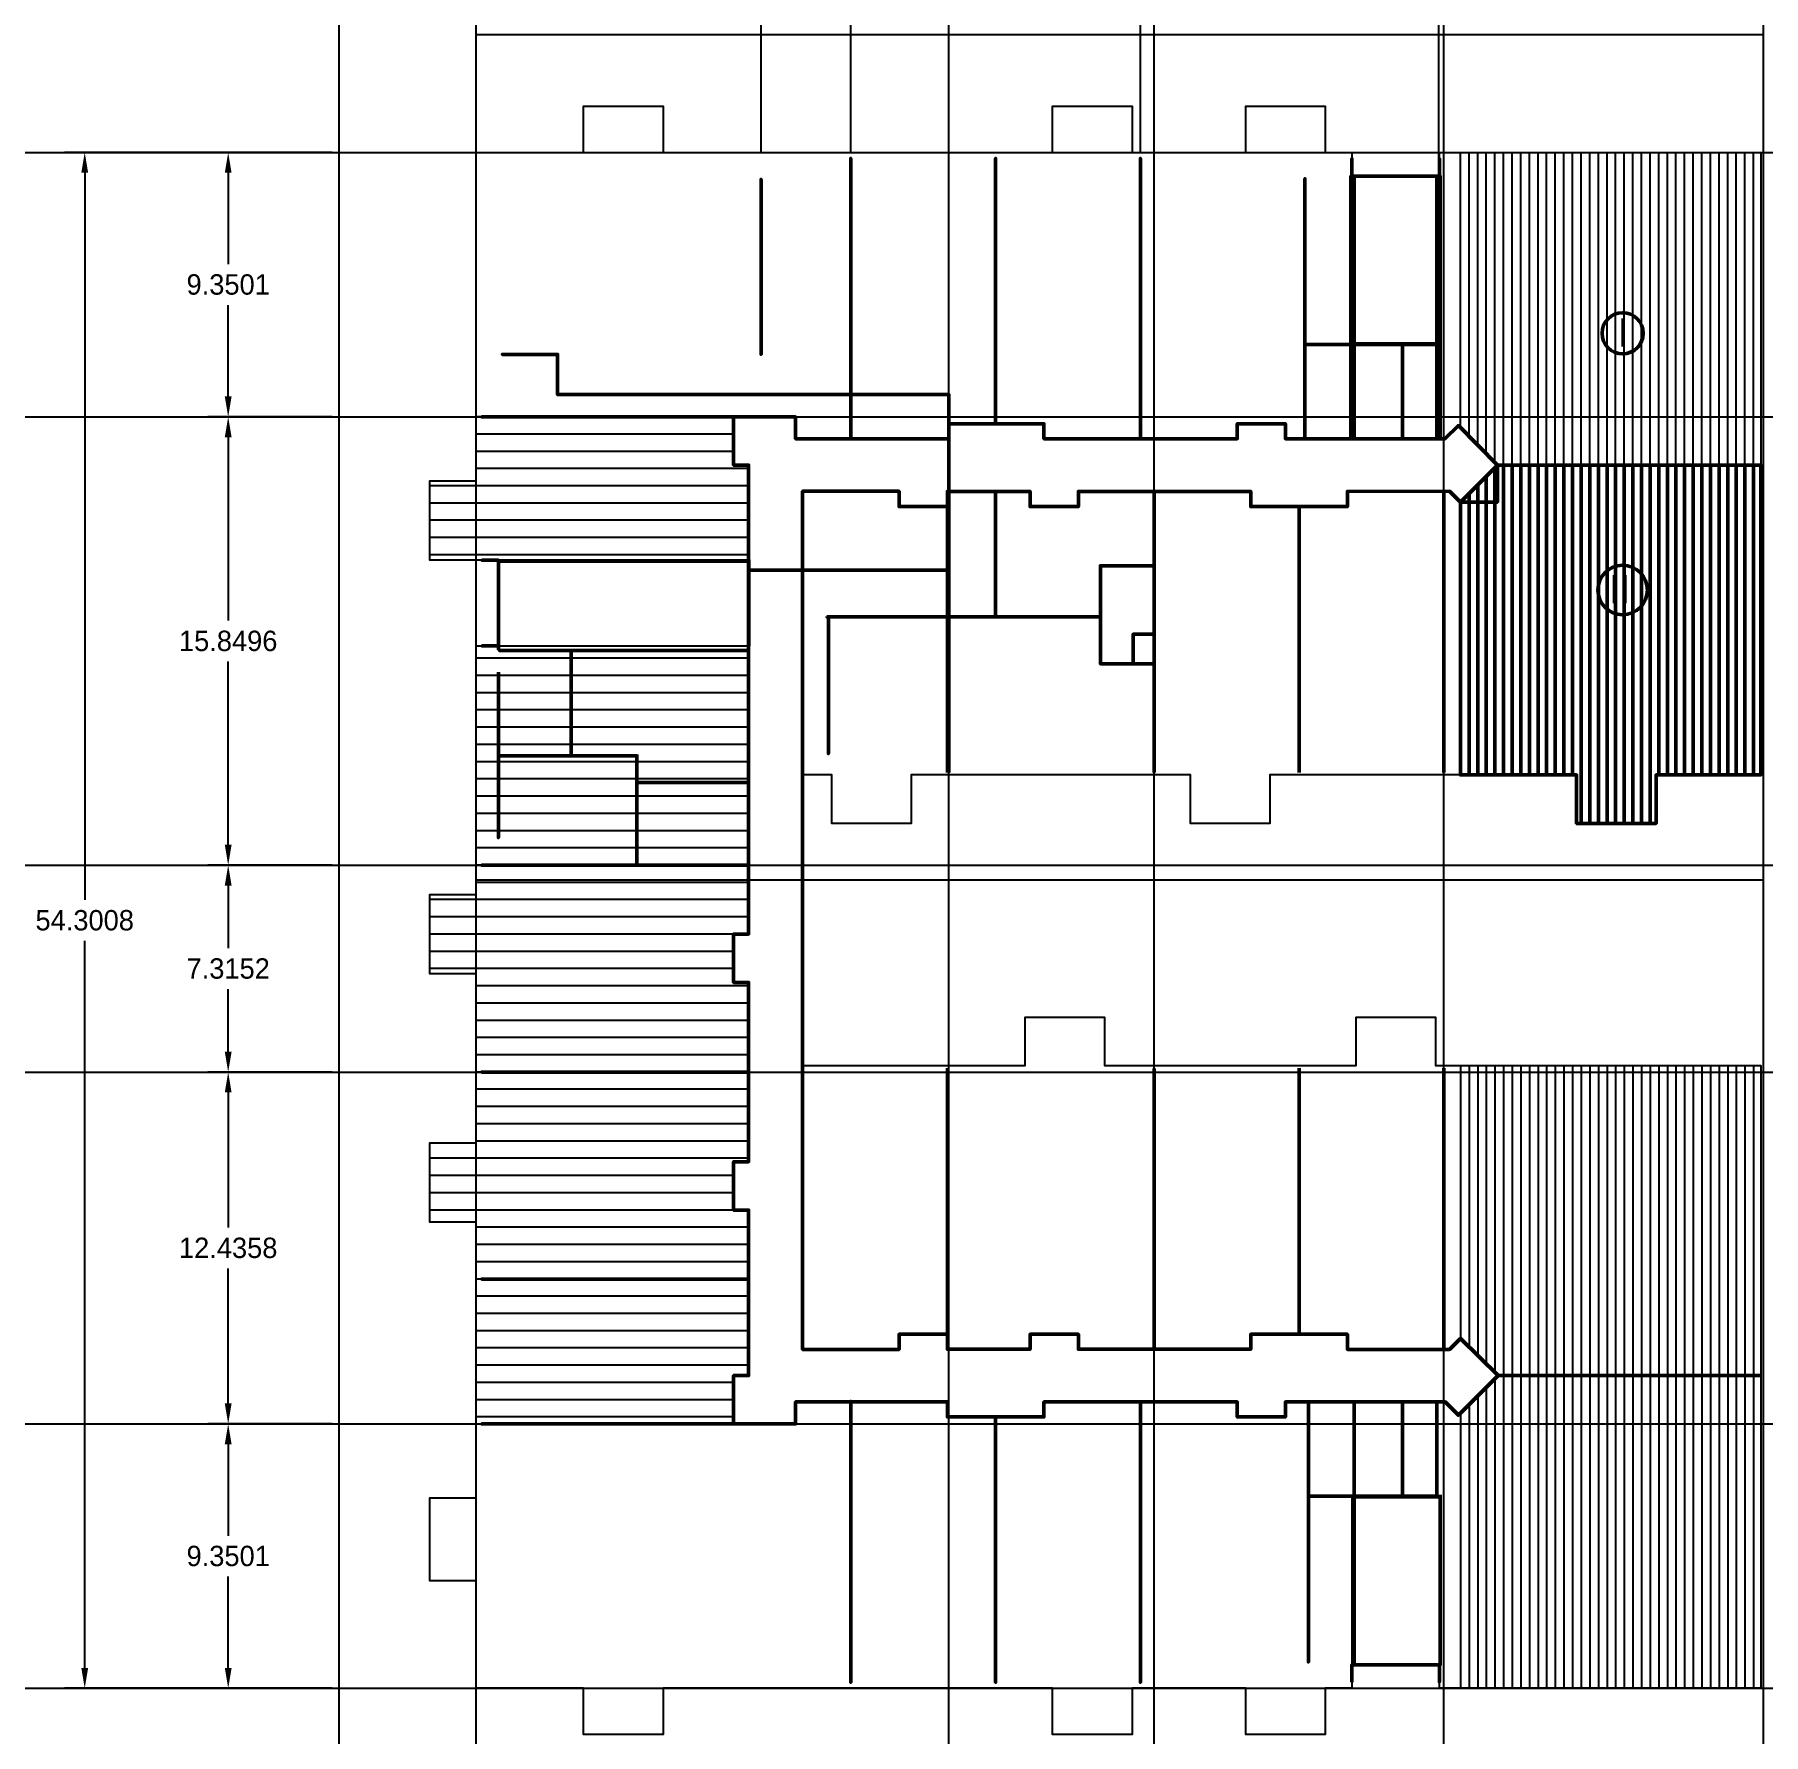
# Model space of a CAD drawing. Header units: metres. Extents: x -113.7 to -52.5, y 251.9 to 312.
import ezdxf

# ---------------------------------------------------------------- set-up
doc = ezdxf.new("R2010")
doc.units = ezdxf.units.M
for name, color, linetype, lineweight in [('3rd_floor_truss_II', 4, 'Continuous', 50), ('cmu_walls', 252, 'Continuous', 50), ('corridor_contour', 3, 'Continuous', 50), ('interior_walls', 94, 'Continuous', 50), ('truss_zones', 2, 'Continuous', 50)]:
    doc.layers.add(name, color=color, linetype=linetype, lineweight=lineweight)
doc.layers.add('shear_walls_positions', color=161, linetype='Continuous')
doc.dimstyles.get("Standard").update_dxf_attribs({"dimscale": 4, "dimtxt": 0.18, "dimasz": 0.18, "dimexe": 0.18, "dimexo": 0.0625, "dimgap": 0.09, "dimtad": 0, "dimtih": 1, "dimtoh": 1, "dimdec": 4, "dimzin": 0, "dimdsep": 46, "dimtxsty": 'Standard', "dimcen": 0.09, "dimadec": 0, "dimazin": 0, "dimtfac": 1, "dimtdec": 4, "dimtofl": 0, "dimtmove": 0, "dimatfit": 3, "dimfxl": 1, "dimtolj": 1, "dimtzin": 0, "dimarcsym": 0})

msp = doc.modelspace()

# ---------------------------------------------------------------- texts
at = {"layer": 'truss_zones'}
for s, p in [('I', (-57.68162, 300.94097)), ('II', (-57.99312, 291.86435))]:
    msp.add_text(s, height=1, dxfattribs=at).set_placement(p)

# ---------------------------------------------------------------- blocks, each defined once
blk = doc.blocks.new('*D2')
at = {"layer": 'Defpoints', "color": 0}
for p in [(-106.815, 262.854), (-102.888, 262.854), (-102.888, 253.504)]:
    blk.add_point(p, dxfattribs=at)
at = {"layer": 'shear_walls_positions', "color": 0, "lineweight": -2}
for p, q in [((-103.138, 262.854), (-107.535, 262.854)), ((-106.815, 262.134), (-106.815, 258.9)), ((-106.815, 254.224), (-106.815, 257.459)), ((-103.138, 253.504), (-107.535, 253.504))]:
    blk.add_line(p, q, dxfattribs=at)
at = {"layer": 'shear_walls_positions', "color": 0}
for points in [[(-106.695, 262.134), (-106.935, 262.134), (-106.815, 262.854)], [(-106.935, 254.224), (-106.695, 254.224), (-106.815, 253.504)]]:
    blk.add_solid(points, dxfattribs=at)
at = {"layer": 'shear_walls_positions', "color": 0, "insert": (-106.815, 258.179), "char_height": 0.72, "attachment_point": 5}
blk.add_mtext('\\A1;9.3501', dxfattribs=at)
blk = doc.blocks.new('*D3')
at = {"layer": 'Defpoints', "color": 0}
for p in [(-106.815, 275.29), (-102.888, 275.29), (-102.888, 262.854)]:
    blk.add_point(p, dxfattribs=at)
at = {"layer": 'shear_walls_positions', "color": 0, "lineweight": -2}
for p, q in [((-103.138, 275.29), (-107.535, 275.29)), ((-106.815, 274.57), (-106.815, 269.793)), ((-106.815, 263.574), (-106.815, 268.352)), ((-103.138, 262.854), (-107.535, 262.854))]:
    blk.add_line(p, q, dxfattribs=at)
at = {"layer": 'shear_walls_positions', "color": 0}
for points in [[(-106.695, 274.57), (-106.935, 274.57), (-106.815, 275.29)], [(-106.935, 263.574), (-106.695, 263.574), (-106.815, 262.854)]]:
    blk.add_solid(points, dxfattribs=at)
at = {"layer": 'shear_walls_positions', "color": 0, "insert": (-106.815, 269.072), "char_height": 0.72, "attachment_point": 5}
blk.add_mtext('\\A1;12.4358', dxfattribs=at)
blk = doc.blocks.new('*D4')
at = {"layer": 'Defpoints', "color": 0}
for p in [(-106.815, 282.605), (-102.888, 282.605), (-102.888, 275.29)]:
    blk.add_point(p, dxfattribs=at)
at = {"layer": 'shear_walls_positions', "color": 0, "lineweight": -2}
for p, q in [((-103.138, 282.605), (-107.535, 282.605)), ((-106.815, 281.885), (-106.815, 279.668)), ((-106.815, 276.01), (-106.815, 278.227)), ((-103.138, 275.29), (-107.535, 275.29))]:
    blk.add_line(p, q, dxfattribs=at)
at = {"layer": 'shear_walls_positions', "color": 0}
for points in [[(-106.695, 281.885), (-106.935, 281.885), (-106.815, 282.605)], [(-106.935, 276.01), (-106.695, 276.01), (-106.815, 275.29)]]:
    blk.add_solid(points, dxfattribs=at)
at = {"layer": 'shear_walls_positions', "color": 0, "insert": (-106.815, 278.948), "char_height": 0.72, "attachment_point": 5}
blk.add_mtext('\\A1;7.3152', dxfattribs=at)
blk = doc.blocks.new('*D6')
at = {"layer": 'Defpoints', "color": 0}
for p in [(-106.815, 298.455), (-102.888, 298.455), (-102.888, 282.605)]:
    blk.add_point(p, dxfattribs=at)
at = {"layer": 'shear_walls_positions', "color": 0, "lineweight": -2}
for p, q in [((-103.138, 298.455), (-107.535, 298.455)), ((-106.815, 297.735), (-106.815, 291.251)), ((-106.815, 283.325), (-106.815, 289.81)), ((-103.138, 282.605), (-107.535, 282.605))]:
    blk.add_line(p, q, dxfattribs=at)
at = {"layer": 'shear_walls_positions', "color": 0}
for points in [[(-106.695, 297.735), (-106.935, 297.735), (-106.815, 298.455)], [(-106.935, 283.325), (-106.695, 283.325), (-106.815, 282.605)]]:
    blk.add_solid(points, dxfattribs=at)
at = {"layer": 'shear_walls_positions', "color": 0, "insert": (-106.815, 290.53), "char_height": 0.72, "attachment_point": 5}
blk.add_mtext('\\A1;15.8496', dxfattribs=at)
blk = doc.blocks.new('*D7')
at = {"layer": 'Defpoints', "color": 0}
for p in [(-106.815, 307.805), (-102.888, 307.805), (-102.888, 298.455)]:
    blk.add_point(p, dxfattribs=at)
at = {"layer": 'shear_walls_positions', "color": 0, "lineweight": -2}
for p, q in [((-103.138, 307.805), (-107.535, 307.805)), ((-106.815, 307.085), (-106.815, 303.85)), ((-106.815, 299.175), (-106.815, 302.409)), ((-103.138, 298.455), (-107.535, 298.455))]:
    blk.add_line(p, q, dxfattribs=at)
at = {"layer": 'shear_walls_positions', "color": 0}
for points in [[(-106.695, 307.085), (-106.935, 307.085), (-106.815, 307.805)], [(-106.935, 299.175), (-106.695, 299.175), (-106.815, 298.455)]]:
    blk.add_solid(points, dxfattribs=at)
at = {"layer": 'shear_walls_positions', "color": 0, "insert": (-106.815, 303.13), "char_height": 0.72, "attachment_point": 5}
blk.add_mtext('\\A1;9.3501', dxfattribs=at)
blk = doc.blocks.new('*D8')
at = {"layer": 'Defpoints', "color": 0}
for p in [(-111.888, 307.805), (-106.815, 307.805), (-106.815, 253.504)]:
    blk.add_point(p, dxfattribs=at)
at = {"layer": 'shear_walls_positions', "color": 0, "lineweight": -2}
for p, q in [((-107.065, 307.805), (-112.608, 307.805)), ((-111.888, 307.085), (-111.888, 281.375)), ((-111.888, 254.224), (-111.888, 279.934)), ((-107.065, 253.504), (-112.608, 253.504))]:
    blk.add_line(p, q, dxfattribs=at)
at = {"layer": 'shear_walls_positions', "color": 0}
for points in [[(-111.768, 307.085), (-112.008, 307.085), (-111.888, 307.805)], [(-112.008, 254.224), (-111.768, 254.224), (-111.888, 253.504)]]:
    blk.add_solid(points, dxfattribs=at)
at = {"layer": 'shear_walls_positions', "color": 0, "insert": (-111.888, 280.654), "char_height": 0.72, "attachment_point": 5}
blk.add_mtext('\\A1;54.3008', dxfattribs=at)

# ---------------------------------------------------------------- dimensions: what is measured, and where the dimension line sits
at = {"layer": 'shear_walls_positions'}
for base, p1, p2, picture, middle in [((-111.88846, 307.80488), (-106.81547, 253.50412), (-106.81547, 307.80488), '*D8', (-111.88846, 280.6545)), ((-106.81547, 307.80488), (-102.888, 298.45481), (-102.888, 307.80488), '*D7', (-106.81547, 303.12984)), ((-106.81547, 298.45481), (-102.888, 282.60521), (-102.888, 298.45481), '*D6', (-106.81547, 290.53001)), ((-106.81547, 282.60521), (-102.888, 275.29001), (-102.888, 282.60521), '*D4', (-106.81547, 278.94761)), ((-106.81547, 275.29001), (-102.888, 262.85417), (-102.888, 275.29001), '*D3', (-106.81547, 269.07209)), ((-106.815473, 262.85417), (-102.888, 253.504117), (-102.888, 262.85417), '*D2', (-106.815473, 258.179143))]:
    dim = msp.add_linear_dim(base=base, p1=p1, p2=p2, angle=90, dimstyle='Standard', dxfattribs=at)
    dim.commit()
    dim.dimension.update_dxf_attribs({"geometry": picture, "text_midpoint": middle})

# ---------------------------------------------------------------- linework, layer by layer
for p, q in [((-63.24918, 298.07758), (-63.24918, 307.80488)), ((-62.94438, 297.76756), (-62.94438, 307.80488)), ((-62.63958, 297.45755), (-62.63958, 307.80488)), ((-62.33478, 297.14753), (-62.33478, 307.80488)), ((-62.02998, 296.83751), (-62.02998, 307.80488)), ((-61.72518, 296.74793), (-61.72518, 307.80488)), ((-61.42038, 296.74793), (-61.42038, 307.80488)), ((-61.11558, 296.74793), (-61.11558, 307.80488)), ((-60.81078, 296.74793), (-60.81078, 307.80488)), ((-60.50598, 296.74793), (-60.50598, 307.80488)), ((-60.20118, 296.74793), (-60.20118, 307.80488)), ((-59.89638, 296.74793), (-59.89638, 307.80488)), ((-59.59158, 296.74793), (-59.59158, 307.80488)), ((-59.28678, 296.74793), (-59.28678, 307.80488)), ((-58.98198, 296.74793), (-58.98198, 307.80488)), ((-58.67718, 296.74793), (-58.67718, 307.80488)), ((-58.37238, 296.74793), (-58.37238, 307.80488)), ((-58.06758, 296.74793), (-58.06758, 307.80488)), ((-57.76278, 296.74793), (-57.76278, 307.80488)), ((-57.45798, 296.74793), (-57.45798, 307.80488)), ((-57.15318, 296.74793), (-57.15318, 307.80488)), ((-56.84838, 296.74793), (-56.84838, 307.80488)), ((-56.54358, 296.74793), (-56.54358, 307.80488)), ((-56.23878, 296.74793), (-56.23878, 307.80488)), ((-55.93398, 296.74793), (-55.93398, 307.80488)), ((-55.62918, 296.74793), (-55.62918, 307.80488)), ((-55.32438, 296.74793), (-55.32438, 307.80488)), ((-55.01958, 296.74793), (-55.01958, 307.80488)), ((-54.71478, 296.74793), (-54.71478, 307.80488)), ((-54.40998, 296.74793), (-54.40998, 307.80488)), ((-54.10518, 296.74793), (-54.10518, 307.80488)), ((-53.80038, 296.74793), (-53.80038, 307.80488)), ((-53.49558, 296.74793), (-53.49558, 307.80488)), ((-53.19078, 296.74793), (-53.19078, 307.80488)), ((-52.88598, 296.74793), (-52.88598, 307.80488)), ((-88.94886, 298.45481), (-98.04873, 298.45481)), ((-88.94886, 297.84521), (-98.04873, 297.84521)), ((-88.94886, 297.23561), (-98.04873, 297.23561)), ((-88.41673, 296.62601), (-98.04873, 296.62601)), ((-88.41673, 296.01641), (-99.68481, 296.01641)), ((-88.41673, 295.40681), (-99.68481, 295.40681)), ((-88.41673, 294.79721), (-99.68481, 294.79721)), ((-88.41673, 294.18761), (-99.68481, 294.18761)), ((-88.41673, 293.57801), (-99.68481, 293.57801)), ((-88.41673, 289.92041), (-98.04873, 289.92041)), ((-88.41673, 289.31081), (-98.04873, 289.31081)), ((-88.41673, 288.70121), (-98.04873, 288.70121)), ((-88.41673, 288.09161), (-98.04873, 288.09161)), ((-88.41673, 287.48201), (-98.04873, 287.48201)), ((-88.41673, 286.87241), (-98.04873, 286.87241)), ((-88.41673, 286.26281), (-98.04873, 286.26281)), ((-88.41673, 285.65321), (-98.04873, 285.65321)), ((-88.41673, 285.04361), (-98.04873, 285.04361)), ((-88.41673, 284.43401), (-98.04873, 284.43401)), ((-88.41673, 283.82441), (-98.04873, 283.82441)), ((-88.41673, 283.21481), (-98.04873, 283.21481)), ((-88.41673, 282.60521), (-98.04873, 282.60521)), ((-88.41673, 281.99561), (-98.04873, 281.99561)), ((-88.41673, 281.38601), (-99.68481, 281.38601)), ((-88.41673, 280.77641), (-99.68481, 280.77641)), ((-88.94886, 280.16681), (-99.68481, 280.16681)), ((-88.94886, 279.55721), (-99.68481, 279.55721)), ((-88.94886, 278.94761), (-99.68481, 278.94761)), ((-88.41673, 278.33801), (-98.04873, 278.33801)), ((-88.41673, 277.72841), (-98.04873, 277.72841)), ((-88.41673, 277.11881), (-98.04873, 277.11881)), ((-88.41673, 276.50921), (-98.04873, 276.50921)), ((-88.41673, 275.89961), (-98.04873, 275.89961)), ((-88.41673, 275.29001), (-98.04873, 275.29001)), ((-63.24918, 275.51734), (-63.24918, 265.86833)), ((-62.94438, 275.51734), (-62.94438, 265.56892)), ((-62.63958, 275.51734), (-62.63958, 265.26952)), ((-62.33478, 275.51734), (-62.33478, 264.97012)), ((-62.02998, 275.51734), (-62.02998, 264.67071)), ((-61.72518, 275.51734), (-61.72518, 264.56104)), ((-61.42038, 275.51734), (-61.42038, 264.56104)), ((-61.11558, 275.51734), (-61.11558, 264.56104)), ((-60.81078, 275.51734), (-60.81078, 264.56104)), ((-60.50598, 275.51734), (-60.50598, 264.56104)), ((-60.20118, 275.51734), (-60.20118, 264.56104)), ((-59.89638, 275.51734), (-59.89638, 264.56104)), ((-59.59158, 275.51734), (-59.59158, 264.56104)), ((-59.28678, 275.51734), (-59.28678, 264.56104)), ((-58.98198, 275.51734), (-58.98198, 264.56104)), ((-58.67718, 275.51734), (-58.67718, 264.56104)), ((-58.37238, 275.51734), (-58.37238, 264.56104)), ((-58.06758, 275.51734), (-58.06758, 264.56104)), ((-57.76278, 275.51734), (-57.76278, 264.56104)), ((-57.45798, 275.51734), (-57.45798, 264.56104)), ((-57.15318, 275.51734), (-57.15318, 264.56104)), ((-56.84838, 275.51734), (-56.84838, 264.56104)), ((-56.54358, 275.51734), (-56.54358, 264.56104)), ((-56.23878, 275.51734), (-56.23878, 264.56104)), ((-55.93398, 275.51734), (-55.93398, 264.56104)), ((-55.62918, 275.51734), (-55.62918, 264.56104)), ((-55.32438, 275.51734), (-55.32438, 264.56104)), ((-55.01958, 275.51734), (-55.01958, 264.56104)), ((-54.71478, 275.51734), (-54.71478, 264.56104)), ((-54.40998, 275.51734), (-54.40998, 264.56104)), ((-54.10518, 275.51734), (-54.10518, 264.56104)), ((-53.80038, 275.51734), (-53.80038, 264.56104)), ((-53.49558, 275.51734), (-53.49558, 264.56104)), ((-53.19078, 275.51734), (-53.19078, 264.56104)), ((-52.88598, 275.51734), (-52.88598, 264.56104)), ((-88.41673, 274.68041), (-98.04873, 274.68041)), ((-88.41673, 274.07081), (-98.04873, 274.07081)), ((-88.41673, 273.46121), (-98.04873, 273.46121)), ((-88.41673, 272.85161), (-98.04873, 272.85161)), ((-88.41673, 272.24201), (-99.68481, 272.24201)), ((-88.94886, 271.63241), (-99.68481, 271.63241)), ((-88.94886, 271.02281), (-99.68481, 271.02281)), ((-88.94886, 270.41321), (-99.68481, 270.41321)), ((-88.41673, 269.80361), (-98.04873, 269.80361)), ((-88.41673, 269.19401), (-98.04873, 269.19401)), ((-88.41673, 268.58441), (-98.04873, 268.58441)), ((-88.41673, 267.97481), (-98.04873, 267.97481)), ((-88.41673, 267.36521), (-98.04873, 267.36521)), ((-88.41673, 266.75561), (-98.04873, 266.75561)), ((-88.41673, 266.14601), (-98.04873, 266.14601)), ((-88.41673, 265.53641), (-98.04873, 265.53641)), ((-88.41673, 264.92681), (-98.04873, 264.92681)), ((-88.94886, 264.31721), (-98.04873, 264.31721)), ((-62.33478, 264.1446), (-62.33478, 253.50412)), ((-62.02998, 264.4494), (-62.02998, 253.50412)), ((-61.72518, 264.56104), (-61.72518, 253.50412)), ((-61.42038, 264.56104), (-61.42038, 253.50412)), ((-61.11558, 264.56104), (-61.11558, 253.50412)), ((-60.81078, 264.56104), (-60.81078, 253.50412)), ((-60.50598, 264.56104), (-60.50598, 253.50412)), ((-60.20118, 264.56104), (-60.20118, 253.50412)), ((-59.89638, 264.56104), (-59.89638, 253.50412)), ((-59.59158, 264.56104), (-59.59158, 253.50412)), ((-59.28678, 264.56104), (-59.28678, 253.50412)), ((-58.98198, 264.56104), (-58.98198, 253.50412)), ((-58.67718, 264.56104), (-58.67718, 253.50412)), ((-58.37238, 264.56104), (-58.37238, 253.50412)), ((-58.06758, 264.56104), (-58.06758, 253.50412)), ((-57.76278, 264.56104), (-57.76278, 253.50412)), ((-57.45798, 264.56104), (-57.45798, 253.50412)), ((-57.15318, 264.56104), (-57.15318, 253.50412)), ((-56.84838, 264.56104), (-56.84838, 253.50412)), ((-56.54358, 264.56104), (-56.54358, 253.50412)), ((-56.23878, 264.56104), (-56.23878, 253.50412)), ((-55.93398, 264.56104), (-55.93398, 253.50412)), ((-55.62918, 264.56104), (-55.62918, 253.50412)), ((-55.32438, 264.56104), (-55.32438, 253.50412)), ((-55.01958, 264.56104), (-55.01958, 253.50412)), ((-54.71478, 264.56104), (-54.71478, 253.50412)), ((-54.40998, 264.56104), (-54.40998, 253.50412)), ((-54.10518, 264.56104), (-54.10518, 253.50412)), ((-53.80038, 264.56104), (-53.80038, 253.50412)), ((-53.49558, 264.56104), (-53.49558, 253.50412)), ((-53.19078, 264.56104), (-53.19078, 253.50412)), ((-52.88598, 264.56104), (-52.88598, 253.50412)), ((-88.94886, 263.70761), (-98.04873, 263.70761)), ((-62.94438, 263.535), (-62.94438, 253.50412)), ((-62.63958, 263.8398), (-62.63958, 253.50412)), ((-88.94886, 263.09801), (-98.04873, 263.09801)), ((-63.24918, 263.2302), (-63.24918, 253.50412))]:
    msp.add_line(p, q)
at = {"color": 6}
msp.add_lwpolyline([(-88.37228, 290.35411), (-88.37228, 293.38814), (-99.68481, 293.38814), (-99.68481, 296.19675), (-98.04873, 296.19675), (-98.04873, 307.80488), (-94.24985, 307.80488), (-94.24985, 309.4346), (-91.44124, 309.4346), (-91.44124, 307.80488), (-77.66872, 307.80488), (-77.66872, 309.4346), (-74.86012, 309.4346), (-74.86012, 307.80488), (-70.8412, 307.80488), (-70.8412, 309.4346), (-68.0326, 309.4346), (-68.0326, 307.80488), (-67.0874, 307.80488), (-67.0874, 301.07102), (-63.99305, 301.07102), (-63.99305, 307.80488), (-52.63322, 307.80488), (-52.63322, 285.7964), (-56.33304, 285.7964), (-56.33304, 284.08032), (-59.14165, 284.08032), (-59.14165, 285.7964), (-69.98332, 285.7964), (-69.98332, 284.08032), (-72.79192, 284.08032), (-72.79192, 285.7964), (-82.663, 285.7964), (-82.663, 284.08032), (-85.4716, 284.08032), (-85.4716, 285.7964), (-86.50093, 285.7964), (-86.50093, 275.51734), (-78.64408, 275.51734), (-78.64408, 277.22866), (-75.83548, 277.22866), (-75.83548, 275.51734), (-66.93977, 275.51734), (-66.93977, 277.22866), (-64.13116, 277.22866), (-64.13116, 275.51734), (-52.63322, 275.51734), (-52.63322, 253.50412), (-63.99305, 253.50412), (-63.99305, 260.23798), (-67.0874, 260.23798), (-67.0874, 253.50412), (-68.0326, 253.50412), (-68.0326, 251.87439), (-70.8412, 251.87439), (-70.8412, 253.50412), (-74.86012, 253.50412), (-74.86012, 251.87439), (-77.66872, 251.87439), (-77.66872, 253.50412), (-91.44124, 253.50412), (-91.44124, 251.87439), (-94.24985, 251.87439), (-94.24985, 253.50412), (-98.04873, 253.50412), (-98.04873, 257.29983), (-99.68481, 257.29983), (-99.68481, 260.23798), (-98.04873, 260.23798), (-98.04873, 269.9795), (-99.68481, 269.9795), (-99.68481, 272.78811), (-98.04873, 272.78811), (-98.04873, 278.7625), (-99.68481, 278.7625), (-99.68481, 281.57111), (-98.04873, 281.57111), (-98.04873, 290.35411), (-88.37228, 290.35411)], dxfattribs=at)
at = {"layer": '3rd_floor_truss_II'}
for p, q in [((-62.02998, 285.7964), (-62.02998, 296.65986)), ((-61.72518, 296.74793), (-61.72518, 285.7964)), ((-61.42038, 296.74793), (-61.42038, 285.7964)), ((-61.11558, 296.74793), (-61.11558, 285.7964)), ((-60.81078, 296.74793), (-60.81078, 285.7964)), ((-60.50598, 296.74793), (-60.50598, 285.7964)), ((-60.20118, 296.74793), (-60.20118, 285.7964)), ((-59.89638, 296.74793), (-59.89638, 285.7964)), ((-59.59158, 296.74793), (-59.59158, 285.7964)), ((-59.28678, 296.74793), (-59.28678, 285.7964)), ((-58.98198, 296.74793), (-58.98198, 285.7964)), ((-58.67718, 296.74793), (-58.67718, 285.7964)), ((-58.37238, 296.74793), (-58.37238, 285.7964)), ((-58.06758, 296.74793), (-58.06758, 285.7964)), ((-57.76278, 296.74793), (-57.76278, 285.7964)), ((-57.45798, 296.74793), (-57.45798, 285.7964)), ((-57.15318, 296.74793), (-57.15318, 285.7964)), ((-56.84838, 296.74793), (-56.84838, 285.7964)), ((-56.54358, 296.74793), (-56.54358, 285.7964)), ((-56.23878, 296.74793), (-56.23878, 285.7964)), ((-55.93398, 296.74793), (-55.93398, 285.7964)), ((-55.62918, 296.74793), (-55.62918, 285.7964)), ((-55.32438, 296.74793), (-55.32438, 285.7964)), ((-55.01958, 296.74793), (-55.01958, 285.7964)), ((-54.71478, 296.74793), (-54.71478, 285.7964)), ((-54.40998, 296.74793), (-54.40998, 285.7964)), ((-54.10518, 296.74793), (-54.10518, 285.7964)), ((-53.80038, 296.74793), (-53.80038, 285.7964)), ((-53.49558, 296.74793), (-53.49558, 285.7964)), ((-53.19078, 296.74793), (-53.19078, 285.7964)), ((-52.88598, 296.74793), (-52.88598, 285.7964)), ((-62.63958, 285.7964), (-62.63958, 296.05026)), ((-62.33478, 285.7964), (-62.33478, 296.35506)), ((-63.24918, 285.7964), (-63.24918, 295.44066)), ((-62.94438, 285.7964), (-62.94438, 295.74546)), ((-58.98198, 285.7964), (-58.98198, 284.08032)), ((-58.67718, 285.7964), (-58.67718, 284.08032)), ((-58.37238, 285.7964), (-58.37238, 284.08032)), ((-58.06758, 285.7964), (-58.06758, 284.08032)), ((-57.76278, 285.7964), (-57.76278, 284.08032)), ((-57.45798, 285.7964), (-57.45798, 284.08032)), ((-57.15318, 285.7964), (-57.15318, 284.08032)), ((-56.84838, 285.7964), (-56.84838, 284.08032)), ((-56.54358, 285.7964), (-56.54358, 284.08032))]:
    msp.add_line(p, q, dxfattribs=at)
msp.add_lwpolyline([(-63.24918, 295.44066), (-63.24918, 285.7964), (-59.14165, 285.7964), (-59.14165, 284.08032), (-56.33304, 284.08032), (-56.33304, 285.7964), (-52.63322, 285.7964), (-52.63322, 296.74793), (-61.9419, 296.74793), (-61.9419, 295.44066)], close=True, dxfattribs=at)
msp.add_lwpolyline([(-52.63322, 296.74793), (-61.9419, 296.74793)], dxfattribs=at)
at = {"layer": 'corridor_contour'}
for p, q in [((-52.63322, 296.74793), (-61.9419, 296.74793)), ((-52.63322, 264.56104), (-61.91833, 264.56104))]:
    msp.add_line(p, q, dxfattribs=at)
msp.add_lwpolyline([(-61.9419, 296.74793), (-63.31925, 298.14885), (-63.79625, 297.67883), (-69.43595, 297.67883), (-69.43595, 298.21097), (-71.14283, 298.21097), (-71.14283, 297.67883), (-77.97606, 297.67883), (-77.97606, 298.21097), (-81.33553, 298.21097), (-81.33553, 297.67883), (-86.7543, 297.67883), (-86.7543, 298.45481), (-88.94886, 298.45481), (-88.94886, 296.74793), (-88.41673, 296.74793), (-88.41673, 280.16681), (-88.94886, 280.16681), (-88.94886, 278.45993), (-88.41673, 278.45993), (-88.41673, 272.1201), (-88.94886, 272.1201), (-88.94886, 270.41321), (-88.41673, 270.41321), (-88.41673, 264.56104), (-88.94886, 264.56104), (-88.94886, 262.85417), (-86.7543, 262.85417), (-86.7543, 263.63014), (-81.38982, 263.63014), (-81.38982, 263.09801), (-77.97606, 263.09801), (-77.97606, 263.63014), (-71.14283, 263.63014), (-71.14283, 263.09801), (-69.43595, 263.09801), (-69.43595, 263.63014), (-63.78926, 263.63014), (-63.31925, 263.16012), (-61.91833, 264.56104), (-63.24918, 265.86833), (-63.63253, 265.48497), (-67.2471, 265.48497), (-67.2471, 266.0241), (-70.66086, 266.0241), (-70.66086, 265.49196), (-76.75686, 265.49196), (-76.75686, 266.0241), (-78.46374, 266.0241), (-78.46374, 265.49196), (-81.38982, 265.49196), (-81.38982, 266.0241), (-83.0967, 266.0241), (-83.0967, 265.48497), (-86.51046, 265.48497), (-86.51046, 295.82401), (-83.0967, 295.82401), (-83.0967, 295.2849), (-81.33553, 295.2849), (-81.33553, 295.81701), (-78.46374, 295.81701), (-78.46374, 295.2849), (-76.75686, 295.2849), (-76.75686, 295.81701), (-70.66086, 295.81701), (-70.66086, 295.2849), (-67.2471, 295.2849), (-67.2471, 295.81701), (-63.63253, 295.82401), (-63.24918, 295.44066)], close=True, dxfattribs=at)
at = {"layer": 'shear_walls_positions'}
for p, q in [((-98.04873, 311.9694), (-52.53732, 311.9694)), ((-52.53732, 282.07445), (-98.04873, 282.07445))]:
    msp.add_line(p, q, dxfattribs=at)
for p, direction in [((-102.888, 290.35411), (0, 1)), ((-98.04873, 307.80488), (0, 1)), ((-52.53732, 307.80488), (0, 1)), ((-91.44124, 307.80488), (1, 0)), ((-97.09718, 298.45481), (1, 0)), ((-97.09718, 282.60521), (1, 0)), ((-97.09718, 275.29001), (1, 0)), ((-97.09718, 262.85417), (1, 0)), ((-91.44124, 253.50412), (1, 0))]:
    msp.add_xline(p, direction, dxfattribs=at)
at = {"layer": 'shear_walls_positions', "color": 1}
for p in [(-81.33553, 299.2419), (-74.07462, 286.64635), (-63.83334, 286.6527)]:
    msp.add_xline(p, (0, 1), dxfattribs=at)
for p in [(-87.9735, 307.80488), (-84.80359, 307.80488), (-74.5623, 307.80488), (-64.01622, 301.07102)]:
    msp.add_ray(p, (0, 1), dxfattribs=at)
at = {"layer": 'truss_zones'}
for centre, radius in [((-57.51562, 301.40949), 0.72848), ((-57.51562, 292.33287), 0.87417)]:
    msp.add_circle(centre, radius, dxfattribs=at)

msp.set_redraw_order([(e.dxf.handle, doc.entitydb.next_handle()) for e in msp.query("TEXT MTEXT ATTDEF DIMENSION ARC_DIMENSION")])  # texts and dimensions are drawn at this point

# ---------------------------------------------------------------- meshes
at = {"layer": 'cmu_walls'}
mesh = msp.add_polyface(dxfattribs=at)
corners = [(-67.0874, 306.96857, 9.48055), (-67.0874, 306.96857, 2.78765), (-67.0874, 307.58675, 2.78765), (-67.0874, 307.58675, 9.48055)]
mesh.append_faces([[corners[k] for k in face] for face in [(0, 1, 2, 3)]])
mesh = msp.add_polyface(dxfattribs=at)
corners = [(-63.99305, 306.96286, 9.48055), (-63.99305, 306.96286, 2.78765), (-63.99305, 307.58675, 2.78765), (-63.99305, 307.58675, 9.48055)]
mesh.append_faces([[corners[k] for k in face] for face in [(0, 3, 2, 1)]])
mesh = msp.add_polyface(dxfattribs=at)
corners = [(-67.11979, 306.96381, 6.14363), (-67.11979, 306.96381, 3.4544), (-67.11979, 300.95988, 3.4544), (-67.11979, 300.95988, 6.14363)]
mesh.append_faces([[corners[k] for k in face] for face in [(0, 1, 2, 3)]])
mesh = msp.add_polyface(dxfattribs=at)
corners = [(-63.99305, 306.96857, 9.4488), (-63.99305, 306.96857, 5.8801), (-67.0874, 306.96857, 5.8801), (-67.0874, 306.96857, 9.4488)]
mesh.append_faces([[corners[k] for k in face] for face in [(0, 1, 2, 3)]])
mesh = msp.add_polyface(dxfattribs=at)
corners = [(-64.01622, 306.96857, 5.8801), (-64.01622, 306.96857, -0.10795), (-67.06422, 306.96857, -0.10795), (-67.06422, 306.96857, 5.8801)]
mesh.append_faces([[corners[k] for k in face] for face in [(0, 1, 2, 3)]])
mesh = msp.add_polyface(dxfattribs=at)
corners = [(-67.00326, 306.96381, 9.4996), (-67.00326, 306.96381, 6.8072), (-67.00326, 301.01545, 6.8072), (-67.00326, 301.01545, 9.4996)]
mesh.append_faces([[corners[k] for k in face] for face in [(0, 1, 2, 3)]])
mesh = msp.add_polyface(dxfattribs=at)
corners = [(-64.0829, 301.01545, 9.4996), (-64.0829, 301.01545, 6.8072), (-64.0829, 306.96286, 6.8072), (-64.0829, 306.96286, 9.4996)]
mesh.append_faces([[corners[k] for k in face] for face in [(0, 1, 2, 3)]])
mesh = msp.add_polyface(dxfattribs=at)
corners = [(-63.96066, 301.01545, 6.14363), (-63.96066, 301.01545, 3.4544), (-63.96066, 306.96286, 3.4544), (-63.96066, 306.96286, 6.14363)]
mesh.append_faces([[corners[k] for k in face] for face in [(0, 1, 2, 3)]])
mesh = msp.add_polyface(dxfattribs=at)
corners = [(-67.00326, 301.01545, 6.54685), (-67.00326, 301.01545, 3.4544), (-63.96066, 301.01545, 3.4544), (-63.96066, 301.01545, 6.54685)]
mesh.append_faces([[corners[k] for k in face] for face in [(0, 1, 2, 3)]])
mesh = msp.add_polyface(dxfattribs=at)
corners = [(-97.26008, 293.38814, 9.48055), (-97.26008, 293.38814, 2.78765), (-97.83696, 293.38814, 2.78765), (-97.83696, 293.38814, 9.48055)]
mesh.append_faces([[corners[k] for k in face] for face in [(0, 3, 2, 1)]])
mesh = msp.add_polyface(dxfattribs=at)
corners = [(-97.26008, 293.38814, 9.4488), (-97.26008, 293.38814, 5.8801), (-97.26008, 290.35411, 5.8801), (-97.26008, 290.35411, 9.4488)]
mesh.append_faces([[corners[k] for k in face] for face in [(0, 1, 2, 3)]])
mesh = msp.add_polyface(dxfattribs=at)
corners = [(-97.26008, 293.37227, 5.8801), (-97.26008, 293.37227, -0.74742), (-97.26008, 290.24554, -0.74742), (-97.26008, 290.24554, 5.8801)]
mesh.append_faces([[corners[k] for k in face] for face in [(0, 1, 2, 3)]])
mesh = msp.add_polyface(dxfattribs=at)
corners = [(-97.21402, 293.34909, 9.4996), (-97.21402, 293.34909, 6.8072), (-88.41673, 293.34909, 6.8072), (-88.41673, 293.34909, 9.4996)]
mesh.append_faces([[corners[k] for k in face] for face in [(0, 3, 2, 1)]])
mesh = msp.add_polyface(dxfattribs=at)
corners = [(-97.21402, 293.34909, 6.14363), (-97.21402, 293.34909, 3.4544), (-88.41673, 293.34909, 3.4544), (-88.41673, 293.34909, 6.14363)]
mesh.append_faces([[corners[k] for k in face] for face in [(0, 3, 2, 1)]])
mesh = msp.add_polyface(dxfattribs=at)
corners = [(-88.41673, 290.18997, 6.54685), (-88.41673, 293.34909, 6.54685), (-88.41673, 293.34909, 3.4544), (-88.41673, 292.37434, 3.4544), (-88.41673, 292.37434, 5.6642), (-88.41673, 291.00274, 5.6642), (-88.41673, 291.00274, 3.4544), (-88.41673, 290.18997, 3.4544)]
mesh.append_faces([[corners[k] for k in face] for face in [(5, 0, 7, 6)]], dxfattribs={"vtx0": -1})
mesh.append_faces([[corners[k] for k in face] for face in [(0, 5, 4, 1)]], dxfattribs={"vtx0": -1, "vtx2": -1})
mesh.append_faces([[corners[k] for k in face] for face in [(2, 1, 4, 3)]], dxfattribs={"vtx1": -1})
mesh = msp.add_polyface(dxfattribs=at)
corners = [(-88.41673, 290.18997, 9.4996), (-88.41673, 293.34909, 9.4996), (-88.41673, 293.34909, 6.8072), (-88.41673, 292.37434, 6.8072), (-88.41673, 292.37434, 9.017), (-88.41673, 291.00274, 9.017), (-88.41673, 291.00274, 6.8072), (-88.41673, 290.18997, 6.8072)]
mesh.append_faces([[corners[k] for k in face] for face in [(5, 0, 7, 6)]], dxfattribs={"vtx0": -1})
mesh.append_faces([[corners[k] for k in face] for face in [(0, 5, 4, 1)]], dxfattribs={"vtx0": -1, "vtx2": -1})
mesh.append_faces([[corners[k] for k in face] for face in [(2, 1, 4, 3)]], dxfattribs={"vtx1": -1})
mesh = msp.add_polyface(dxfattribs=at)
corners = [(-97.26008, 290.35411, 9.48055), (-97.26008, 290.35411, 2.78765), (-97.83696, 290.35411, 2.78765), (-97.83696, 290.35411, 9.48055)]
mesh.append_faces([[corners[k] for k in face] for face in [(0, 1, 2, 3)]])
mesh = msp.add_polyface(dxfattribs=at)
corners = [(-97.21402, 290.18997, 9.4996), (-88.41673, 290.18997, 9.4996), (-88.41673, 290.18997, 6.8072), (-91.61777, 290.18997, 6.8072), (-91.61777, 290.18997, 9.0424), (-92.63377, 290.18997, 9.0424), (-92.63377, 290.18997, 6.8072), (-97.21402, 290.18997, 6.8072)]
mesh.append_faces([[corners[k] for k in face] for face in [(5, 0, 7, 6)]], dxfattribs={"vtx0": -1})
mesh.append_faces([[corners[k] for k in face] for face in [(2, 1, 4, 3)]], dxfattribs={"vtx1": -1})
mesh.append_faces([[corners[k] for k in face] for face in [(1, 0, 5, 4)]], dxfattribs={"vtx1": -1, "vtx3": -1})
mesh = msp.add_polyface(dxfattribs=at)
corners = [(-97.21402, 290.18997, 6.14363), (-88.41673, 290.18997, 6.14363), (-88.41673, 290.18997, 3.4544), (-91.61777, 290.18997, 3.4544), (-91.61777, 290.18997, 5.6896), (-92.63377, 290.18997, 5.6896), (-92.63377, 290.18997, 3.4544), (-97.21402, 290.18997, 3.4544)]
mesh.append_faces([[corners[k] for k in face] for face in [(5, 0, 7, 6)]], dxfattribs={"vtx0": -1})
mesh.append_faces([[corners[k] for k in face] for face in [(2, 1, 4, 3)]], dxfattribs={"vtx1": -1})
mesh.append_faces([[corners[k] for k in face] for face in [(1, 0, 5, 4)]], dxfattribs={"vtx1": -1, "vtx3": -1})
mesh = msp.add_polyface(dxfattribs=at)
corners = [(-67.00326, 254.34516, 6.14363), (-67.00326, 254.34516, 3.4544), (-67.00326, 260.29353, 3.4544), (-67.00326, 260.29353, 6.14363)]
mesh.append_faces([[corners[k] for k in face] for face in [(0, 3, 2, 1)]])
mesh = msp.add_polyface(dxfattribs=at)
corners = [(-67.00326, 260.29353, 6.54685), (-67.00326, 260.29353, 3.4544), (-64.0829, 260.29353, 3.4544), (-64.0829, 260.29353, 6.54685)]
mesh.append_faces([[corners[k] for k in face] for face in [(0, 3, 2, 1)]])
mesh = msp.add_polyface(dxfattribs=at)
corners = [(-67.00326, 254.34516, 9.4996), (-67.00326, 254.34516, 6.8072), (-67.00326, 260.29353, 6.8072), (-67.00326, 260.29353, 9.4996)]
mesh.append_faces([[corners[k] for k in face] for face in [(0, 3, 2, 1)]])
mesh = msp.add_polyface(dxfattribs=at)
corners = [(-63.96066, 260.23798, 6.14363), (-63.96066, 260.23798, 3.4544), (-63.96066, 254.34613, 3.4544), (-63.96066, 254.34613, 6.14363)]
mesh.append_faces([[corners[k] for k in face] for face in [(0, 3, 2, 1)]])
mesh = msp.add_polyface(dxfattribs=at)
corners = [(-63.96066, 260.23798, 9.4996), (-63.96066, 260.23798, 6.8072), (-63.96066, 254.34613, 6.8072), (-63.96066, 254.34613, 9.4996)]
mesh.append_faces([[corners[k] for k in face] for face in [(0, 3, 2, 1)]])
mesh = msp.add_polyface(dxfattribs=at)
corners = [(-67.0874, 253.72224, 9.48055), (-67.0874, 254.3404, 9.48055), (-67.0874, 254.3404, 2.78765), (-67.0874, 253.72224, 2.78765)]
mesh.append_faces([[corners[k] for k in face] for face in [(0, 3, 2, 1)]])
mesh = msp.add_polyface(dxfattribs=at)
corners = [(-63.99305, 254.3404, 9.4488), (-63.99305, 254.3404, 5.88956), (-67.0874, 254.3404, 5.88956), (-67.0874, 254.3404, 9.4488)]
mesh.append_faces([[corners[k] for k in face] for face in [(0, 3, 2, 1)]])
mesh = msp.add_polyface(dxfattribs=at)
corners = [(-67.06422, 254.3404, -0.4318), (-67.06422, 254.3404, 5.88956), (-64.01622, 254.3404, 5.88956), (-64.01622, 254.3404, -0.4318), (-66.0279, 254.3404, 0.3048), (-64.56486, 254.3404, 0.3048), (-64.56486, 254.3404, 1.2192), (-66.0279, 254.3404, 1.2192)]
mesh.append_faces([[corners[k] for k in face] for face in [(4, 0, 3, 5), (0, 4, 7, 1)]], dxfattribs={"vtx0": -1, "vtx2": -1})
mesh.append_faces([[corners[k] for k in face] for face in [(6, 5, 3, 2), (2, 1, 7, 6)]], dxfattribs={"vtx1": -1, "vtx3": -1})
mesh = msp.add_polyface(dxfattribs=at)
corners = [(-63.99305, 254.3404, 9.48055), (-63.99305, 254.3404, 2.78765), (-63.99305, 253.72224, 2.78765), (-63.99305, 253.72224, 9.48055)]
mesh.append_faces([[corners[k] for k in face] for face in [(0, 1, 2, 3)]])
at = {"layer": 'interior_walls'}
mesh = msp.add_polyface(dxfattribs=at)
corners = [(-84.80359, 297.67883, 9.49643), (-84.80359, 297.67883, 6.8072), (-84.80359, 307.59309, 6.8072), (-84.80359, 307.59309, 9.49643)]
mesh.append_faces([[corners[k] for k in face] for face in [(0, 1, 2, 3)]])
mesh = msp.add_polyface(dxfattribs=at)
corners = [(-84.80359, 297.67883, 6.14363), (-84.80359, 297.67883, 3.4544), (-84.80359, 307.59309, 3.4544), (-84.80359, 307.59309, 6.14363)]
mesh.append_faces([[corners[k] for k in face] for face in [(0, 1, 2, 3)]])
mesh = msp.add_polyface(dxfattribs=at)
corners = [(-79.68294, 298.21097, 9.49643), (-79.68294, 298.21097, 6.8072), (-79.68294, 307.59309, 6.8072), (-79.68294, 307.59309, 9.49643)]
mesh.append_faces([[corners[k] for k in face] for face in [(0, 1, 2, 3)]])
mesh = msp.add_polyface(dxfattribs=at)
corners = [(-79.68294, 298.21097, 6.14363), (-79.68294, 298.21097, 3.4544), (-79.68294, 307.59309, 3.4544), (-79.68294, 307.59309, 6.14363)]
mesh.append_faces([[corners[k] for k in face] for face in [(0, 1, 2, 3)]])
mesh = msp.add_polyface(dxfattribs=at)
corners = [(-74.5623, 297.67883, 9.49643), (-74.5623, 297.67883, 6.8072), (-74.5623, 307.59309, 6.8072), (-74.5623, 307.59309, 9.49643)]
mesh.append_faces([[corners[k] for k in face] for face in [(0, 1, 2, 3)]])
mesh = msp.add_polyface(dxfattribs=at)
corners = [(-74.5623, 297.67883, 6.14363), (-74.5623, 297.67883, 3.4544), (-74.5623, 307.59309, 3.4544), (-74.5623, 307.59309, 6.14363)]
mesh.append_faces([[corners[k] for k in face] for face in [(0, 1, 2, 3)]])
mesh = msp.add_polyface(dxfattribs=at)
corners = [(-87.9735, 306.84951, 2.79082), (-87.9735, 306.84951), (-87.9735, 300.66366), (-87.9735, 300.66366, 2.79082)]
mesh.append_faces([[corners[k] for k in face] for face in [(0, 1, 2, 3)]])
mesh = msp.add_polyface(dxfattribs=at)
corners = [(-79.68294, 306.84951, 2.79082), (-79.68294, 306.84951), (-79.68294, 298.21097), (-79.68294, 298.21097, 2.79082)]
mesh.append_faces([[corners[k] for k in face] for face in [(0, 1, 2, 3)]])
mesh = msp.add_polyface(dxfattribs=at)
corners = [(-74.5623, 306.84951, 2.79082), (-74.5623, 306.84951), (-74.5623, 297.67883), (-74.5623, 297.67883, 2.79082)]
mesh.append_faces([[corners[k] for k in face] for face in [(0, 1, 2, 3)]])
mesh = msp.add_polyface(dxfattribs=at)
corners = [(-68.74539, 301.01545, 2.79082), (-68.74539, 301.01545), (-68.74539, 306.87491), (-68.74539, 306.87491, 2.79082)]
mesh.append_faces([[corners[k] for k in face] for face in [(0, 3, 2, 1)]])
mesh = msp.add_polyface(dxfattribs=at)
corners = [(-63.96066, 301.01545, 2.79082), (-63.96066, 301.01545), (-63.96066, 306.87491), (-63.96066, 306.87491, 2.79082)]
mesh.append_faces([[corners[k] for k in face] for face in [(0, 1, 2, 3)]])
mesh = msp.add_polyface(dxfattribs=at)
corners = [(-68.74539, 301.01545, 3.19405), (-68.74539, 301.01545), (-63.96066, 301.01545), (-63.96066, 301.01545, 3.19405)]
mesh.append_faces([[corners[k] for k in face] for face in [(0, 1, 2, 3)]])
mesh = msp.add_polyface(dxfattribs=at)
corners = [(-68.74539, 297.67883, 2.79082), (-68.74539, 297.67883), (-68.74539, 301.01545), (-68.74539, 301.01545, 2.79082)]
mesh.append_faces([[corners[k] for k in face] for face in [(0, 3, 2, 1)]])
mesh = msp.add_polyface(dxfattribs=at)
corners = [(-67.11979, 297.67883, 3.19405), (-67.11979, 297.67883), (-67.11979, 297.75503), (-67.11979, 297.75503, 2.2352), (-67.11979, 298.77105, 2.2352), (-67.11979, 298.77105), (-67.11979, 301.01545), (-67.11979, 301.01545, 3.19405)]
mesh.append_faces([[corners[k] for k in face] for face in [(3, 0, 1, 2)]], dxfattribs={"vtx0": -1})
mesh.append_faces([[corners[k] for k in face] for face in [(4, 7, 0, 3)]], dxfattribs={"vtx0": -1, "vtx2": -1})
mesh.append_faces([[corners[k] for k in face] for face in [(6, 7, 4, 5)]], dxfattribs={"vtx1": -1})
mesh = msp.add_polyface(dxfattribs=at)
corners = [(-67.11979, 297.67883, 6.14363), (-67.11979, 297.67883, 3.4544), (-67.11979, 300.95988, 3.4544), (-67.11979, 300.95988, 6.14363)]
mesh.append_faces([[corners[k] for k in face] for face in [(0, 1, 2, 3)]])
mesh = msp.add_polyface(dxfattribs=at)
corners = [(-67.00326, 301.01545, 9.4996), (-67.00326, 301.01545, 6.8072), (-64.0829, 301.01545, 6.8072), (-64.0829, 301.01545, 9.4996)]
mesh.append_faces([[corners[k] for k in face] for face in [(0, 1, 2, 3)]])
mesh = msp.add_polyface(dxfattribs=at)
corners = [(-67.00326, 297.67883, 9.49643), (-67.00326, 297.67883, 6.8072), (-67.00326, 300.95988, 6.8072), (-67.00326, 300.95988, 9.49643)]
mesh.append_faces([[corners[k] for k in face] for face in [(0, 1, 2, 3)]])
mesh = msp.add_polyface(dxfattribs=at)
corners = [(-65.29638, 301.01545, 9.89965), (-65.29638, 301.01545, 6.8072), (-65.29638, 300.55825, 6.8072), (-65.29638, 300.55825, 8.9916), (-65.29638, 298.62786, 8.9916), (-65.29638, 298.62786, 6.8072), (-65.29638, 297.67883, 6.8072), (-65.29638, 297.67883, 9.89965)]
mesh.append_faces([[corners[k] for k in face] for face in [(4, 7, 6, 5)]], dxfattribs={"vtx0": -1})
mesh.append_faces([[corners[k] for k in face] for face in [(1, 0, 3, 2)]], dxfattribs={"vtx1": -1})
mesh.append_faces([[corners[k] for k in face] for face in [(4, 3, 0, 7)]], dxfattribs={"vtx1": -1, "vtx3": -1})
mesh = msp.add_polyface(dxfattribs=at)
corners = [(-65.29638, 301.01545, 6.54685), (-65.29638, 301.01545, 3.4544), (-65.29638, 300.55825, 3.4544), (-65.29638, 300.55825, 5.6388), (-65.29638, 298.62786, 5.6388), (-65.29638, 298.62786, 3.4544), (-65.29638, 297.67883, 3.4544), (-65.29638, 297.67883, 6.54685)]
mesh.append_faces([[corners[k] for k in face] for face in [(4, 7, 6, 5)]], dxfattribs={"vtx0": -1})
mesh.append_faces([[corners[k] for k in face] for face in [(1, 0, 3, 2)]], dxfattribs={"vtx1": -1})
mesh.append_faces([[corners[k] for k in face] for face in [(4, 3, 0, 7)]], dxfattribs={"vtx1": -1, "vtx3": -1})
mesh = msp.add_polyface(dxfattribs=at)
corners = [(-64.0829, 301.01545, 9.49643), (-64.0829, 301.01545, 6.8072), (-64.0829, 297.67883, 6.8072), (-64.0829, 297.67883, 9.49643)]
mesh.append_faces([[corners[k] for k in face] for face in [(0, 3, 2, 1)]])
mesh = msp.add_polyface(dxfattribs=at)
corners = [(-64.0829, 301.01545, 6.14363), (-64.0829, 301.01545, 3.4544), (-64.0829, 297.67883, 3.4544), (-64.0829, 297.67883, 6.14363)]
mesh.append_faces([[corners[k] for k in face] for face in [(0, 3, 2, 1)]])
mesh = msp.add_polyface(dxfattribs=at)
corners = [(-63.96066, 297.67883, 2.79082), (-63.96066, 297.67883), (-63.96066, 301.01545), (-63.96066, 301.01545, 2.79082)]
mesh.append_faces([[corners[k] for k in face] for face in [(0, 3, 2, 1)]])
mesh = msp.add_polyface(dxfattribs=at)
corners = [(-95.16679, 300.66429, 2.79082), (-95.16679, 300.66429), (-97.12512, 300.66429), (-97.12512, 300.66429, 2.79082)]
mesh.append_faces([[corners[k] for k in face] for face in [(0, 1, 2, 3)]])
mesh = msp.add_polyface(dxfattribs=at)
corners = [(-95.16679, 300.66429, 2.79082), (-95.16679, 300.66429), (-95.16679, 299.2419), (-95.16679, 299.2419, 2.79082)]
mesh.append_faces([[corners[k] for k in face] for face in [(0, 3, 2, 1)]])
mesh = msp.add_polyface(dxfattribs=at)
corners = [(-95.16679, 299.2419, 2.79082), (-95.16679, 299.2419), (-81.33553, 299.2419), (-81.33553, 299.2419, 2.79082)]
mesh.append_faces([[corners[k] for k in face] for face in [(0, 3, 2, 1)]])
mesh = msp.add_polyface(dxfattribs=at)
corners = [(-81.33553, 293.03476, 3.19405), (-81.33553, 293.03476), (-81.33553, 299.2419), (-81.33553, 299.2419, 3.19405)]
mesh.append_faces([[corners[k] for k in face] for face in [(0, 1, 2, 3)]])
mesh = msp.add_polyface(dxfattribs=at)
corners = [(-88.94886, 298.45481, 9.4996), (-88.94886, 298.45481, 6.8072), (-97.85284, 298.45481, 6.8072), (-97.85284, 298.45481, 9.4996)]
mesh.append_faces([[corners[k] for k in face] for face in [(0, 1, 2, 3)]])
mesh = msp.add_polyface(dxfattribs=at)
corners = [(-88.94886, 298.45481, 6.1468), (-88.94886, 298.45481, 3.4544), (-97.85284, 298.45481, 3.4544), (-97.85284, 298.45481, 6.1468)]
mesh.append_faces([[corners[k] for k in face] for face in [(0, 1, 2, 3)]])
mesh = msp.add_polyface(dxfattribs=at)
corners = [(-53.48792, 296.74793, 2.79082), (-53.48792, 296.74793), (-61.9419, 296.74793), (-61.9419, 296.74793, 2.79082)]
mesh.append_faces([[corners[k] for k in face] for face in [(0, 3, 2, 1)]])
mesh = msp.add_polyface(dxfattribs=at)
corners = [(-52.73481, 296.74793, 9.49643), (-52.73481, 296.74793, 6.8072), (-61.91833, 296.74793, 6.8072), (-61.91833, 296.74793, 9.49643)]
mesh.append_faces([[corners[k] for k in face] for face in [(0, 3, 2, 1)]])
mesh = msp.add_polyface(dxfattribs=at)
corners = [(-52.73481, 296.74793, 6.14363), (-52.73481, 296.74793, 3.4544), (-61.91833, 296.74793, 3.4544), (-61.91833, 296.74793, 6.14363)]
mesh.append_faces([[corners[k] for k in face] for face in [(0, 3, 2, 1)]])
mesh = msp.add_polyface(dxfattribs=at)
corners = [(-79.68294, 295.86782, 2.79082), (-79.68294, 295.86782), (-79.68294, 291.38344), (-79.68294, 291.38344, 2.79082)]
mesh.append_faces([[corners[k] for k in face] for face in [(0, 3, 2, 1)]])
mesh = msp.add_polyface(dxfattribs=at)
corners = [(-81.38982, 285.88372, 9.49643), (-81.38982, 285.88372, 6.8072), (-81.38982, 295.81701, 6.8072), (-81.38982, 295.81701, 9.49643)]
mesh.append_faces([[corners[k] for k in face] for face in [(0, 1, 2, 3)]])
mesh = msp.add_polyface(dxfattribs=at)
corners = [(-81.33553, 285.88372, 6.14363), (-81.33553, 285.88372, 3.4544), (-81.33553, 295.81701, 3.4544), (-81.33553, 295.81701, 6.14363)]
mesh.append_faces([[corners[k] for k in face] for face in [(0, 1, 2, 3)]])
mesh = msp.add_polyface(dxfattribs=at)
corners = [(-74.07462, 295.81701, 2.79082), (-74.07462, 295.81701), (-74.07462, 286.64635), (-74.07462, 286.64635, 2.79082)]
mesh.append_faces([[corners[k] for k in face] for face in [(0, 1, 2, 3)]])
mesh = msp.add_polyface(dxfattribs=at)
corners = [(-74.07462, 285.88625, 9.4996), (-74.07462, 285.88625, 6.8072), (-74.07462, 295.81701, 6.8072), (-74.07462, 295.81701, 9.4996)]
mesh.append_faces([[corners[k] for k in face] for face in [(0, 1, 2, 3)]])
mesh = msp.add_polyface(dxfattribs=at)
corners = [(-74.07462, 285.88625, 6.1468), (-74.07462, 285.88625, 3.4544), (-74.07462, 295.81701, 3.4544), (-74.07462, 295.81701, 6.1468)]
mesh.append_faces([[corners[k] for k in face] for face in [(0, 1, 2, 3)]])
mesh = msp.add_polyface(dxfattribs=at)
corners = [(-68.95398, 285.88372, 9.4996), (-68.95398, 285.88372, 6.8072), (-68.95398, 295.2849, 6.8072), (-68.95398, 295.2849, 9.4996)]
mesh.append_faces([[corners[k] for k in face] for face in [(0, 1, 2, 3)]])
mesh = msp.add_polyface(dxfattribs=at)
corners = [(-68.95398, 286.64635, 2.79082), (-68.95398, 286.64635), (-68.95398, 295.2849), (-68.95398, 295.2849, 2.79082)]
mesh.append_faces([[corners[k] for k in face] for face in [(0, 3, 2, 1)]])
mesh = msp.add_polyface(dxfattribs=at)
corners = [(-68.95398, 285.88372, 6.1468), (-68.95398, 285.88372, 3.4544), (-68.95398, 295.2849, 3.4544), (-68.95398, 295.2849, 6.1468)]
mesh.append_faces([[corners[k] for k in face] for face in [(0, 1, 2, 3)]])
mesh = msp.add_polyface(dxfattribs=at)
corners = [(-63.83334, 285.88372, 9.4996), (-63.83334, 285.88372, 6.8072), (-63.83334, 295.82401, 6.8072), (-63.83334, 295.82401, 9.4996)]
mesh.append_faces([[corners[k] for k in face] for face in [(0, 1, 2, 3)]])
mesh = msp.add_polyface(dxfattribs=at)
corners = [(-63.83334, 285.88372, 6.1468), (-63.83334, 285.88372, 3.4544), (-63.83334, 295.82401, 3.4544), (-63.83334, 295.82401, 6.1468)]
mesh.append_faces([[corners[k] for k in face] for face in [(0, 1, 2, 3)]])
mesh = msp.add_polyface(dxfattribs=at)
corners = [(-63.83334, 286.6527, 2.79082), (-63.83334, 286.6527), (-63.83334, 295.81701), (-63.83334, 295.81701, 2.79082)]
mesh.append_faces([[corners[k] for k in face] for face in [(0, 3, 2, 1)]])
mesh = msp.add_polyface(dxfattribs=at)
corners = [(-88.41673, 293.03476, 2.79082), (-88.41673, 293.03476), (-81.33553, 293.03476), (-81.33553, 293.03476, 2.79082)]
mesh.append_faces([[corners[k] for k in face] for face in [(0, 1, 2, 3)]])
mesh = msp.add_polyface(dxfattribs=at)
corners = [(-74.07462, 293.19161, 2.79082), (-74.07462, 293.19161), (-75.97962, 293.19161), (-75.97962, 293.19161, 2.79082)]
mesh.append_faces([[corners[k] for k in face] for face in [(0, 1, 2, 3)]])
mesh = msp.add_polyface(dxfattribs=at)
corners = [(-75.97962, 291.53584), (-75.97962, 291.53584, 2.1336), (-75.97962, 292.45024, 2.1336), (-75.97962, 292.45024), (-75.97962, 293.19161), (-75.97962, 293.19161, 2.79082), (-75.97962, 289.72769, 2.79082), (-75.97962, 289.72769), (-75.97962, 290.31188), (-75.97962, 290.31188, 2.1336), (-75.97962, 291.22628, 2.1336), (-75.97962, 291.22628)]
mesh.append_faces([[corners[k] for k in face] for face in [(5, 2, 1, 6)]], dxfattribs={"vtx0": -1, "vtx2": -1})
mesh.append_faces([[corners[k] for k in face] for face in [(10, 9, 6, 1)]], dxfattribs={"vtx1": -1, "vtx2": -1, "vtx3": -1})
mesh.append_faces([[corners[k] for k in face] for face in [(4, 3, 2, 5)]], dxfattribs={"vtx2": -1})
mesh.append_faces([[corners[k] for k in face] for face in [(9, 8, 7, 6), (1, 0, 11, 10)]], dxfattribs={"vtx3": -1})
mesh = msp.add_polyface(dxfattribs=at)
corners = [(-85.64559, 291.38344, 2.79082), (-85.64559, 291.38344), (-79.68294, 291.38344), (-79.68294, 291.38344, 2.79082)]
mesh.append_faces([[corners[k] for k in face] for face in [(0, 3, 2, 1)]])
mesh = msp.add_polyface(dxfattribs=at)
corners = [(-85.59479, 286.5511, 2.8448), (-85.59479, 286.5511), (-85.59479, 291.33265), (-85.59479, 291.33265, 2.8448)]
mesh.append_faces([[corners[k] for k in face] for face in [(0, 3, 2, 1)]])
mesh = msp.add_polyface(dxfattribs=at)
corners = [(-79.75914, 291.38344, 2.79082), (-79.75914, 291.38344), (-75.97962, 291.38344), (-75.97962, 291.38344, 2.79082)]
mesh.append_faces([[corners[k] for k in face] for face in [(0, 3, 2, 1)]])
mesh = msp.add_polyface(dxfattribs=at)
corners = [(-74.82075, 290.76908, 2.79082), (-74.82075, 290.76908), (-74.07462, 290.76908), (-74.07462, 290.76908, 2.79082)]
mesh.append_faces([[corners[k] for k in face] for face in [(0, 1, 2, 3)]])
mesh = msp.add_polyface(dxfattribs=at)
corners = [(-74.82075, 289.88009), (-74.82075, 289.72769), (-74.82075, 289.72769, 2.79082), (-74.82075, 290.76908, 2.79082), (-74.82075, 290.76908), (-74.82075, 290.64209), (-74.82075, 290.64209, 2.1336), (-74.82075, 289.88009, 2.1336)]
mesh.append_faces([[corners[k] for k in face] for face in [(7, 6, 3, 2)]], dxfattribs={"vtx1": -1, "vtx3": -1})
mesh.append_faces([[corners[k] for k in face] for face in [(1, 0, 7, 2)]], dxfattribs={"vtx2": -1})
mesh.append_faces([[corners[k] for k in face] for face in [(6, 5, 4, 3)]], dxfattribs={"vtx3": -1})
mesh = msp.add_polyface(dxfattribs=at)
corners = [(-97.12512, 290.18997, 2.79082), (-88.41673, 290.18997, 2.79082), (-88.41673, 290.18997), (-91.61777, 290.18997), (-91.61777, 290.18997, 2.2352), (-92.63377, 290.18997, 2.2352), (-92.63377, 290.18997), (-97.12512, 290.18997)]
mesh.append_faces([[corners[k] for k in face] for face in [(5, 0, 7, 6)]], dxfattribs={"vtx0": -1})
mesh.append_faces([[corners[k] for k in face] for face in [(2, 1, 4, 3)]], dxfattribs={"vtx1": -1})
mesh.append_faces([[corners[k] for k in face] for face in [(1, 0, 5, 4)]], dxfattribs={"vtx1": -1, "vtx3": -1})
mesh = msp.add_polyface(dxfattribs=at)
corners = [(-94.68418, 290.18997, 2.79082), (-94.68418, 290.18997), (-94.68418, 286.51617), (-94.68418, 286.51617, 2.79082)]
mesh.append_faces([[corners[k] for k in face] for face in [(0, 3, 2, 1)]])
mesh = msp.add_polyface(dxfattribs=at)
corners = [(-75.97962, 289.72769, 2.79082), (-75.97962, 289.72769), (-74.07462, 289.72769), (-74.07462, 289.72769, 2.79082)]
mesh.append_faces([[corners[k] for k in face] for face in [(0, 1, 2, 3)]])
mesh = msp.add_polyface(dxfattribs=at)
corners = [(-97.26008, 289.43273, 2.3622), (-97.26008, 289.43273), (-97.26008, 283.58057), (-97.26008, 283.58057, 2.3622)]
mesh.append_faces([[corners[k] for k in face] for face in [(0, 3, 2, 1)]])
mesh = msp.add_polyface(dxfattribs=at)
corners = [(-97.19085, 286.46538, 2.79082), (-97.19085, 286.46538), (-92.36262, 286.46538), (-92.36262, 286.46538, 2.79082)]
mesh.append_faces([[corners[k] for k in face] for face in [(0, 3, 2, 1)]])
mesh = msp.add_polyface(dxfattribs=at)
corners = [(-92.36262, 286.51617, 2.79082), (-92.36262, 286.51617), (-92.36262, 282.60521), (-92.36262, 282.60521, 2.79082)]
mesh.append_faces([[corners[k] for k in face] for face in [(0, 3, 2, 1)]])
mesh = msp.add_polyface(dxfattribs=at)
corners = [(-92.36262, 285.5313, 2.79082), (-92.36262, 285.5313), (-88.41673, 285.5313), (-88.41673, 285.5313, 2.79082)]
mesh.append_faces([[corners[k] for k in face] for face in [(0, 3, 2, 1)]])
mesh = msp.add_polyface(dxfattribs=at)
corners = [(-88.41673, 282.60521, 9.49643), (-88.41673, 282.60521, 6.8072), (-97.85284, 282.60521, 6.8072), (-97.85284, 282.60521, 9.49643)]
mesh.append_faces([[corners[k] for k in face] for face in [(0, 3, 2, 1)]])
mesh = msp.add_polyface(dxfattribs=at)
corners = [(-88.41673, 282.60521, 6.14363), (-88.41673, 282.60521, 3.4544), (-97.85284, 282.60521, 3.4544), (-97.85284, 282.60521, 6.14363)]
mesh.append_faces([[corners[k] for k in face] for face in [(0, 3, 2, 1)]])
mesh = msp.add_polyface(dxfattribs=at)
corners = [(-88.41673, 282.60521, 2.79082), (-88.41673, 282.60521), (-97.09718, 282.60521), (-97.09718, 282.60521, 2.79082)]
mesh.append_faces([[corners[k] for k in face] for face in [(0, 3, 2, 1)]])
mesh = msp.add_polyface(dxfattribs=at)
corners = [(-88.41673, 275.29001, 9.49643), (-88.41673, 275.29001, 6.8072), (-97.85284, 275.29001, 6.8072), (-97.85284, 275.29001, 9.49643)]
mesh.append_faces([[corners[k] for k in face] for face in [(0, 3, 2, 1)]])
mesh = msp.add_polyface(dxfattribs=at)
corners = [(-88.41673, 275.29001, 6.14363), (-88.41673, 275.29001, 3.4544), (-97.85284, 275.29001, 3.4544), (-97.85284, 275.29001, 6.14363)]
mesh.append_faces([[corners[k] for k in face] for face in [(0, 3, 2, 1)]])
mesh = msp.add_polyface(dxfattribs=at)
corners = [(-88.41673, 275.29001, 2.79082), (-88.41673, 275.29001), (-97.09718, 275.29001), (-97.09718, 275.29001, 2.79082)]
mesh.append_faces([[corners[k] for k in face] for face in [(0, 3, 2, 1)]])
mesh = msp.add_polyface(dxfattribs=at)
corners = [(-81.38982, 275.42527, 6.14363), (-81.38982, 275.42527, 3.4544), (-81.38982, 265.49196, 3.4544), (-81.38982, 265.49196, 6.14363)]
mesh.append_faces([[corners[k] for k in face] for face in [(0, 3, 2, 1)]])
mesh = msp.add_polyface(dxfattribs=at)
corners = [(-81.38982, 275.42527, 9.49643), (-81.38982, 275.42527, 6.8072), (-81.38982, 265.49196, 6.8072), (-81.38982, 265.49196, 9.49643)]
mesh.append_faces([[corners[k] for k in face] for face in [(0, 3, 2, 1)]])
mesh = msp.add_polyface(dxfattribs=at)
corners = [(-74.07462, 275.42272, 6.1468), (-74.07462, 275.42272, 3.4544), (-74.07462, 265.49196, 3.4544), (-74.07462, 265.49196, 6.1468)]
mesh.append_faces([[corners[k] for k in face] for face in [(0, 3, 2, 1)]])
mesh = msp.add_polyface(dxfattribs=at)
corners = [(-74.07462, 275.42272, 9.4996), (-74.07462, 275.42272, 6.8072), (-74.07462, 265.49196, 6.8072), (-74.07462, 265.49196, 9.4996)]
mesh.append_faces([[corners[k] for k in face] for face in [(0, 3, 2, 1)]])
mesh = msp.add_polyface(dxfattribs=at)
corners = [(-68.95398, 275.42527, 6.1468), (-68.95398, 275.42527, 3.4544), (-68.95398, 266.0241, 3.4544), (-68.95398, 266.0241, 6.1468)]
mesh.append_faces([[corners[k] for k in face] for face in [(0, 3, 2, 1)]])
mesh = msp.add_polyface(dxfattribs=at)
corners = [(-68.95398, 275.42527, 9.4996), (-68.95398, 275.42527, 6.8072), (-68.95398, 266.0241, 6.8072), (-68.95398, 266.0241, 9.4996)]
mesh.append_faces([[corners[k] for k in face] for face in [(0, 3, 2, 1)]])
mesh = msp.add_polyface(dxfattribs=at)
corners = [(-63.83334, 275.42527, 6.1468), (-63.83334, 275.42527, 3.4544), (-63.83334, 265.48497, 3.4544), (-63.83334, 265.48497, 6.1468)]
mesh.append_faces([[corners[k] for k in face] for face in [(0, 3, 2, 1)]])
mesh = msp.add_polyface(dxfattribs=at)
corners = [(-63.83334, 275.42527, 9.4996), (-63.83334, 275.42527, 6.8072), (-63.83334, 265.48497, 6.8072), (-63.83334, 265.48497, 9.4996)]
mesh.append_faces([[corners[k] for k in face] for face in [(0, 3, 2, 1)]])
mesh = msp.add_polyface(dxfattribs=at)
corners = [(-86.51046, 265.49196, 2.82575), (-86.51046, 265.49196), (-86.51046, 274.66264), (-86.51046, 274.66264, 2.82575)]
mesh.append_faces([[corners[k] for k in face] for face in [(0, 3, 2, 1)]])
mesh = msp.add_polyface(dxfattribs=at)
corners = [(-81.38982, 274.66264, 2.79082), (-81.38982, 274.66264), (-81.38982, 265.49196), (-81.38982, 265.49196, 2.79082)]
mesh.append_faces([[corners[k] for k in face] for face in [(0, 1, 2, 3)]])
mesh = msp.add_polyface(dxfattribs=at)
corners = [(-74.07462, 274.66264, 2.79082), (-74.07462, 274.66264), (-74.07462, 265.49196), (-74.07462, 265.49196, 2.79082)]
mesh.append_faces([[corners[k] for k in face] for face in [(0, 1, 2, 3)]])
mesh = msp.add_polyface(dxfattribs=at)
corners = [(-68.95398, 274.66264, 2.79082), (-68.95398, 274.66264), (-68.95398, 266.0241), (-68.95398, 266.0241, 2.79082)]
mesh.append_faces([[corners[k] for k in face] for face in [(0, 1, 2, 3)]])
mesh = msp.add_polyface(dxfattribs=at)
corners = [(-63.83334, 274.65628, 2.79082), (-63.83334, 274.65628), (-63.83334, 265.49196), (-63.83334, 265.49196, 2.79082)]
mesh.append_faces([[corners[k] for k in face] for face in [(0, 1, 2, 3)]])
mesh = msp.add_polyface(dxfattribs=at)
corners = [(-88.41673, 267.97481, 9.49643), (-88.41673, 267.97481, 6.8072), (-97.85284, 267.97481, 6.8072), (-97.85284, 267.97481, 9.49643)]
mesh.append_faces([[corners[k] for k in face] for face in [(0, 3, 2, 1)]])
mesh = msp.add_polyface(dxfattribs=at)
corners = [(-88.41673, 267.97481, 6.14363), (-88.41673, 267.97481, 3.4544), (-97.85284, 267.97481, 3.4544), (-97.85284, 267.97481, 6.14363)]
mesh.append_faces([[corners[k] for k in face] for face in [(0, 3, 2, 1)]])
mesh = msp.add_polyface(dxfattribs=at)
corners = [(-88.41673, 267.97481, 2.79082), (-88.41673, 267.97481), (-97.09718, 267.97481), (-97.09718, 267.97481, 2.79082)]
mesh.append_faces([[corners[k] for k in face] for face in [(0, 3, 2, 1)]])
mesh = msp.add_polyface(dxfattribs=at)
corners = [(-53.48792, 264.56104, 2.79082), (-53.48792, 264.56104), (-61.9419, 264.56104), (-61.9419, 264.56104, 2.79082)]
mesh.append_faces([[corners[k] for k in face] for face in [(0, 1, 2, 3)]])
mesh = msp.add_polyface(dxfattribs=at)
corners = [(-52.73481, 264.56104, 6.14363), (-52.73481, 264.56104, 3.4544), (-61.91833, 264.56104, 3.4544), (-61.91833, 264.56104, 6.14363)]
mesh.append_faces([[corners[k] for k in face] for face in [(0, 1, 2, 3)]])
mesh = msp.add_polyface(dxfattribs=at)
corners = [(-52.73481, 264.56104, 9.49643), (-52.73481, 264.56104, 6.8072), (-61.91833, 264.56104, 6.8072), (-61.91833, 264.56104, 9.49643)]
mesh.append_faces([[corners[k] for k in face] for face in [(0, 1, 2, 3)]])
mesh = msp.add_polyface(dxfattribs=at)
corners = [(-84.80359, 254.45946, 2.79082), (-84.80359, 254.45946), (-84.80359, 263.64664), (-84.80359, 263.64664, 2.79082)]
mesh.append_faces([[corners[k] for k in face] for face in [(0, 1, 2, 3)]])
mesh = msp.add_polyface(dxfattribs=at)
corners = [(-84.80359, 263.63014, 6.14363), (-84.80359, 263.63014, 3.4544), (-84.80359, 253.71588, 3.4544), (-84.80359, 253.71588, 6.14363)]
mesh.append_faces([[corners[k] for k in face] for face in [(0, 3, 2, 1)]])
mesh = msp.add_polyface(dxfattribs=at)
corners = [(-84.80359, 263.63014, 9.49643), (-84.80359, 263.63014, 6.8072), (-84.80359, 253.71588, 6.8072), (-84.80359, 253.71588, 9.49643)]
mesh.append_faces([[corners[k] for k in face] for face in [(0, 3, 2, 1)]])
mesh = msp.add_polyface(dxfattribs=at)
corners = [(-74.5623, 254.45946, 2.79082), (-74.5623, 254.45946), (-74.5623, 263.63014), (-74.5623, 263.63014, 2.79082)]
mesh.append_faces([[corners[k] for k in face] for face in [(0, 3, 2, 1)]])
mesh = msp.add_polyface(dxfattribs=at)
corners = [(-74.5623, 263.63014, 6.14363), (-74.5623, 263.63014, 3.4544), (-74.5623, 253.71588, 3.4544), (-74.5623, 253.71588, 6.14363)]
mesh.append_faces([[corners[k] for k in face] for face in [(0, 3, 2, 1)]])
mesh = msp.add_polyface(dxfattribs=at)
corners = [(-74.5623, 263.63014, 9.49643), (-74.5623, 263.63014, 6.8072), (-74.5623, 253.71588, 6.8072), (-74.5623, 253.71588, 9.49643)]
mesh.append_faces([[corners[k] for k in face] for face in [(0, 3, 2, 1)]])
mesh = msp.add_polyface(dxfattribs=at)
corners = [(-68.62315, 263.63014, 2.79082), (-68.62315, 263.63014), (-68.62315, 260.29353), (-68.62315, 260.29353, 2.79082)]
mesh.append_faces([[corners[k] for k in face] for face in [(0, 1, 2, 3)]])
mesh = msp.add_polyface(dxfattribs=at)
corners = [(-67.00326, 263.63014, 3.19405), (-67.00326, 263.63014), (-67.00326, 263.55394), (-67.00326, 263.55394, 2.2352), (-67.00326, 262.53795, 2.2352), (-67.00326, 262.53795), (-67.00326, 260.29353), (-67.00326, 260.29353, 3.19405)]
mesh.append_faces([[corners[k] for k in face] for face in [(4, 7, 6, 5)]], dxfattribs={"vtx0": -1})
mesh.append_faces([[corners[k] for k in face] for face in [(1, 0, 3, 2)]], dxfattribs={"vtx1": -1})
mesh.append_faces([[corners[k] for k in face] for face in [(0, 7, 4, 3)]], dxfattribs={"vtx1": -1, "vtx3": -1})
mesh = msp.add_polyface(dxfattribs=at)
corners = [(-67.00326, 263.63014, 6.14363), (-67.00326, 263.63014, 3.4544), (-67.00326, 260.29353, 3.4544), (-67.00326, 260.29353, 6.14363)]
mesh.append_faces([[corners[k] for k in face] for face in [(0, 3, 2, 1)]])
mesh = msp.add_polyface(dxfattribs=at)
corners = [(-67.00326, 263.63014, 9.49643), (-67.00326, 263.63014, 6.8072), (-67.00326, 260.29353, 6.8072), (-67.00326, 260.29353, 9.49643)]
mesh.append_faces([[corners[k] for k in face] for face in [(0, 3, 2, 1)]])
mesh = msp.add_polyface(dxfattribs=at)
corners = [(-65.29638, 260.29353, 6.54685), (-65.29638, 260.29353, 3.4544), (-65.29638, 260.75073, 3.4544), (-65.29638, 260.75073, 5.6388), (-65.29638, 262.68114, 5.6388), (-65.29638, 262.68114, 3.4544), (-65.29638, 263.63014, 3.4544), (-65.29638, 263.63014, 6.54685)]
mesh.append_faces([[corners[k] for k in face] for face in [(3, 0, 1, 2)]], dxfattribs={"vtx0": -1})
mesh.append_faces([[corners[k] for k in face] for face in [(0, 3, 4, 7)]], dxfattribs={"vtx0": -1, "vtx2": -1})
mesh.append_faces([[corners[k] for k in face] for face in [(6, 7, 4, 5)]], dxfattribs={"vtx1": -1})
mesh = msp.add_polyface(dxfattribs=at)
corners = [(-65.29638, 260.29353, 9.4996), (-65.29638, 260.29353, 6.8072), (-65.29638, 260.75073, 6.8072), (-65.29638, 260.75073, 8.9916), (-65.29638, 262.68114, 8.9916), (-65.29638, 262.68114, 6.8072), (-65.29638, 263.63014, 6.8072), (-65.29638, 263.63014, 9.49643)]
mesh.append_faces([[corners[k] for k in face] for face in [(3, 0, 1, 2)]], dxfattribs={"vtx0": -1})
mesh.append_faces([[corners[k] for k in face] for face in [(0, 3, 4, 7)]], dxfattribs={"vtx0": -1, "vtx2": -1})
mesh.append_faces([[corners[k] for k in face] for face in [(6, 7, 4, 5)]], dxfattribs={"vtx1": -1})
mesh = msp.add_polyface(dxfattribs=at)
corners = [(-64.0829, 263.63014, 2.79082), (-64.0829, 263.63014), (-64.0829, 260.29353), (-64.0829, 260.29353, 2.79082)]
mesh.append_faces([[corners[k] for k in face] for face in [(0, 1, 2, 3)]])
mesh = msp.add_polyface(dxfattribs=at)
corners = [(-64.0829, 260.29353, 6.14363), (-64.0829, 260.29353, 3.4544), (-64.0829, 263.63014, 3.4544), (-64.0829, 263.63014, 6.14363)]
mesh.append_faces([[corners[k] for k in face] for face in [(0, 1, 2, 3)]])
mesh = msp.add_polyface(dxfattribs=at)
corners = [(-64.0829, 260.29353, 9.49643), (-64.0829, 260.29353, 6.8072), (-64.0829, 263.63014, 6.8072), (-64.0829, 263.63014, 9.49643)]
mesh.append_faces([[corners[k] for k in face] for face in [(0, 1, 2, 3)]])
mesh = msp.add_polyface(dxfattribs=at)
corners = [(-88.94886, 262.85417, 9.4996), (-88.94886, 262.85417, 6.8072), (-97.85284, 262.85417, 6.8072), (-97.85284, 262.85417, 9.4996)]
mesh.append_faces([[corners[k] for k in face] for face in [(0, 3, 2, 1)]])
mesh = msp.add_polyface(dxfattribs=at)
corners = [(-88.94886, 262.85417, 6.1468), (-88.94886, 262.85417, 3.4544), (-97.85284, 262.85417, 3.4544), (-97.85284, 262.85417, 6.1468)]
mesh.append_faces([[corners[k] for k in face] for face in [(0, 3, 2, 1)]])
mesh = msp.add_polyface(dxfattribs=at)
corners = [(-86.7543, 262.85417, 2.79082), (-86.7543, 262.85417), (-87.75506, 262.85417), (-87.75506, 262.85417, 2.2352), (-88.77107, 262.85417, 2.2352), (-88.77107, 262.85417), (-97.09718, 262.85417), (-97.09718, 262.85417, 2.79082)]
mesh.append_faces([[corners[k] for k in face] for face in [(3, 0, 1, 2)]], dxfattribs={"vtx0": -1})
mesh.append_faces([[corners[k] for k in face] for face in [(4, 0, 3)]], dxfattribs={"vtx0": -1, "vtx1": -1})
mesh.append_faces([[corners[k] for k in face] for face in [(7, 0, 4, 6)]], dxfattribs={"vtx1": -1, "vtx2": -1})
mesh.append_faces([[corners[k] for k in face] for face in [(4, 5, 6)]], dxfattribs={"vtx2": -1})
mesh = msp.add_polyface(dxfattribs=at)
corners = [(-79.68294, 254.45946, 2.79082), (-79.68294, 254.45946), (-79.68294, 263.09801), (-79.68294, 263.09801, 2.79082)]
mesh.append_faces([[corners[k] for k in face] for face in [(0, 3, 2, 1)]])
mesh = msp.add_polyface(dxfattribs=at)
corners = [(-79.68294, 263.09801, 6.14363), (-79.68294, 263.09801, 3.4544), (-79.68294, 253.71588, 3.4544), (-79.68294, 253.71588, 6.14363)]
mesh.append_faces([[corners[k] for k in face] for face in [(0, 3, 2, 1)]])
mesh = msp.add_polyface(dxfattribs=at)
corners = [(-79.68294, 263.09801, 9.49643), (-79.68294, 263.09801, 6.8072), (-79.68294, 253.71588, 6.8072), (-79.68294, 253.71588, 9.49643)]
mesh.append_faces([[corners[k] for k in face] for face in [(0, 3, 2, 1)]])
mesh = msp.add_polyface(dxfattribs=at)
corners = [(-68.62315, 260.29353, 2.79082), (-68.62315, 260.29353), (-68.62315, 254.43407), (-68.62315, 254.43407, 2.79082)]
mesh.append_faces([[corners[k] for k in face] for face in [(0, 1, 2, 3)]])
mesh = msp.add_polyface(dxfattribs=at)
corners = [(-68.62315, 260.29353, 3.19405), (-68.62315, 260.29353), (-64.0829, 260.29353), (-64.0829, 260.29353, 3.19405)]
mesh.append_faces([[corners[k] for k in face] for face in [(0, 3, 2, 1)]])
mesh = msp.add_polyface(dxfattribs=at)
corners = [(-67.00326, 260.29353, 9.4996), (-67.00326, 260.29353, 6.8072), (-64.0829, 260.29353, 6.8072), (-64.0829, 260.29353, 9.4996)]
mesh.append_faces([[corners[k] for k in face] for face in [(0, 3, 2, 1)]])
mesh = msp.add_polyface(dxfattribs=at)
corners = [(-63.96066, 260.34909, 2.79082), (-63.96066, 260.34909), (-63.96066, 254.43407), (-63.96066, 254.43407, 2.79082)]
mesh.append_faces([[corners[k] for k in face] for face in [(0, 3, 2, 1)]])

doc.saveas('drawing.dxf')
